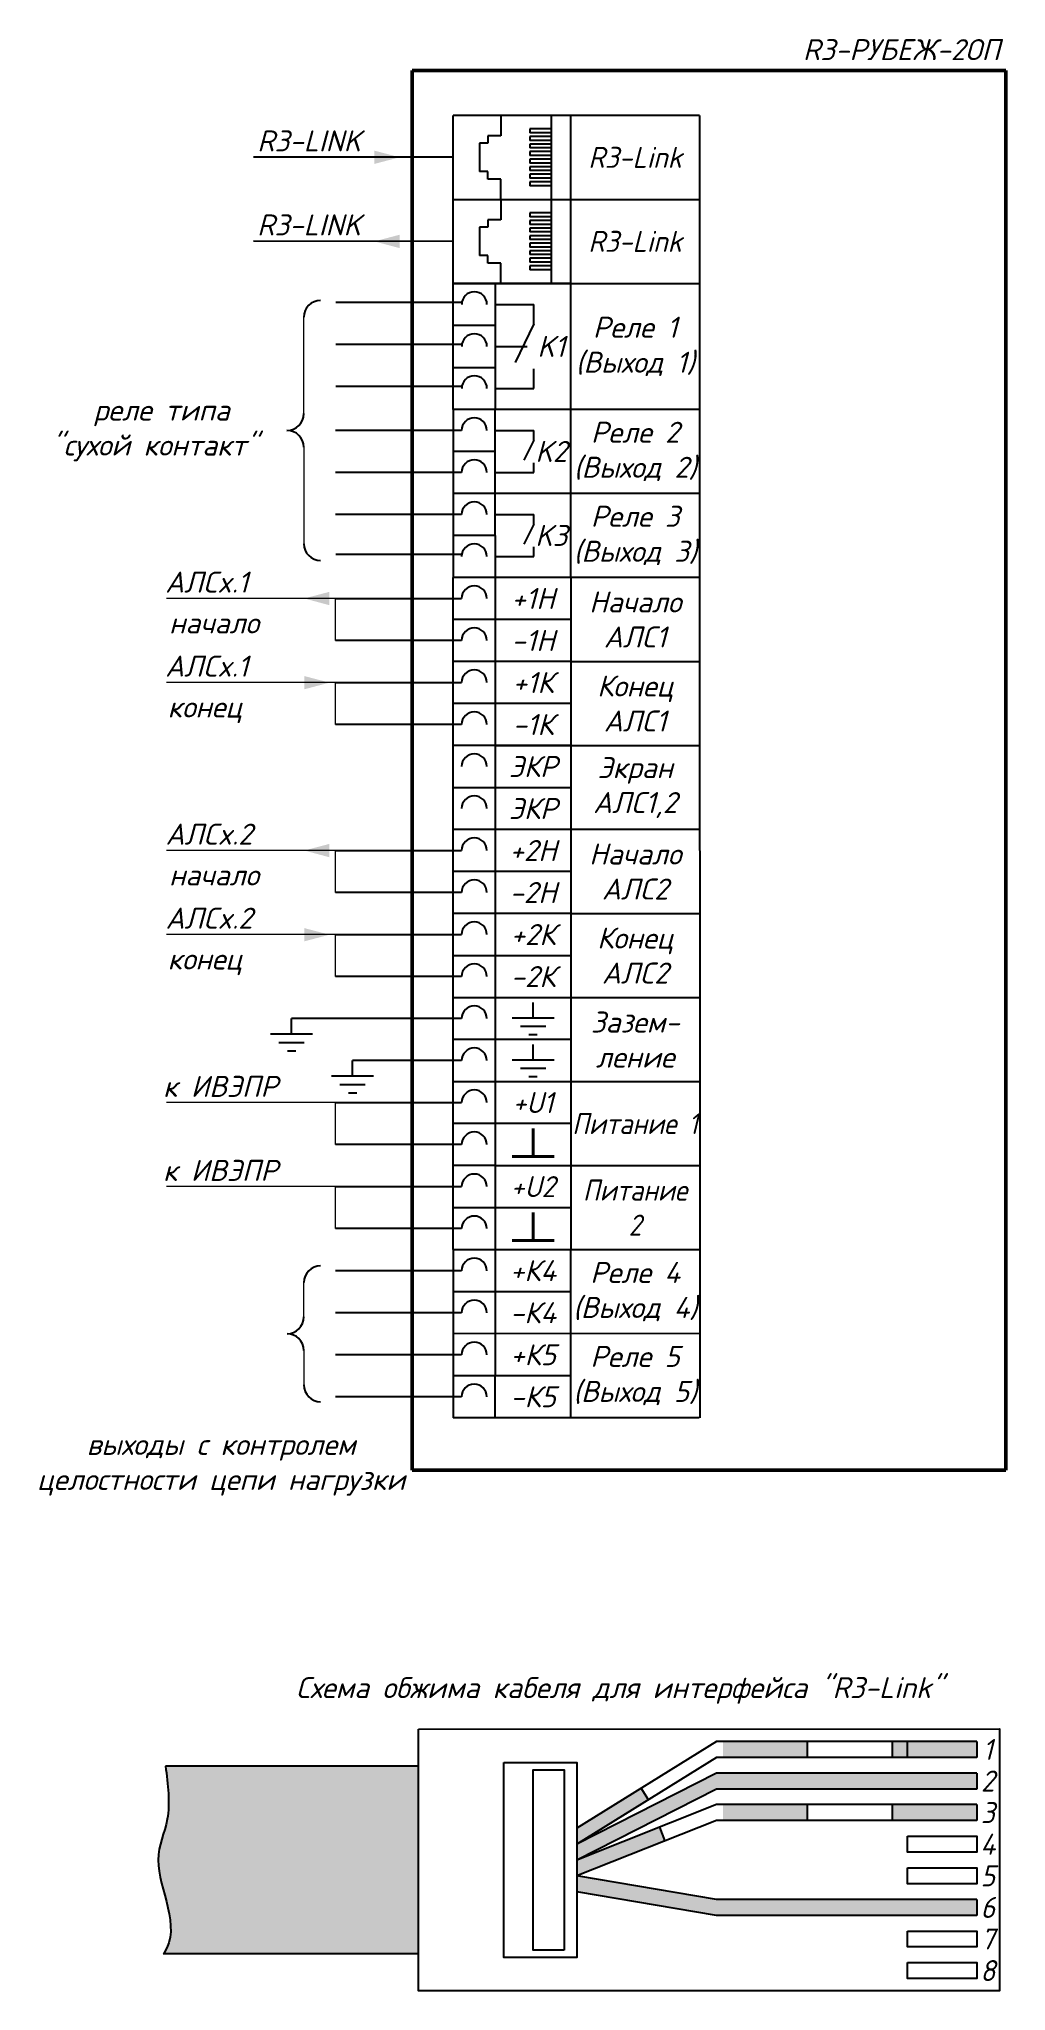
# Model space of a CAD drawing. Extents: x -72636 to 8142370, y -29900 to 852868.
# Drawn here: x 412530 to 424038, y 12607 to 35838 of the extents above; entities that cross this region are included whole.
import ezdxf
from ezdxf import colors
from ezdxf.entities.mleader import LeaderData, LeaderLine
from ezdxf.enums import TextEntityAlignment as Align
from ezdxf.math import Vec2, Vec3

# ---------------------------------------------------------------- set-up
doc = ezdxf.new("R2010")
doc.units = 0
doc.header["$LTSCALE"] = 100
doc.layers.add('Схемы подключ', color=7, linetype='Continuous', lineweight=15)
doc.styles.add('ISOCPEUR', font='isocpeui.ttf', dxfattribs={"height": 250})

msp = doc.modelspace()

# ---------------------------------------------------------------- texts
at = {"char_height": 250, "attachment_point": 5, "style": 'ISOCPEUR'}
for s, insert, width in [('Реле 1\\P(Выход 1)', (419625, 32180), 1698.47), ('K1', (418627, 32180), 317.94), ('Реле 2\\P(Выход 2)', (419625, 30930), 1698.47), ('K2', (418627, 30930), 317.94), ('Реле 3\\P(Выход 3)', (419626, 29930), 1698.47), ('K3', (418628, 29930), 317.94), ('Начало АЛС1', (419625, 28930), 328.25), ('Конец АЛС1', (419625, 27930), 328.25), ('Экран АЛС1,2', (419625, 26930), 328.25), ('Начало АЛС2', (419625, 25930), 328.25), ('Конец АЛС2', (419625, 24930), 328.25), ('Зазем-\\Pление', (419625, 23930), 1515.37), ('{\\W0.9;Питание 1}', (419624, 22930), 1440.32), ('{\\W0.9;Питание 2}', (419624, 21930), 1440.32), ('Реле 4\\P(Выход 4)', (419625, 20930), 1698.47), ('Реле 5\\P(Выход 5)', (419624, 19931), 1698.47)]:
    msp.add_mtext(s, dxfattribs=dict(at, insert=insert, width=width))
at = {"layer": 'Схемы подключ', "color": 7, "style": 'ISOCPEUR'}
for s, p in [('R3-РУБЕЖ-2ОП', (421622, 35587)), ('Схема обжима кабеля для интерфейса "R3-Link"', (415589, 16092))]:
    msp.add_text(s, height=250, dxfattribs=at).set_placement(p)
at = {"layer": 'Схемы подключ', "color": 0, "lineweight": 0, "style": 'ISOCPEUR'}
for s, p in [('R3-LINK', (416362, 34626)), ('R3-LINK', (416361, 33626)), ('АЛСx.1', (415021, 29375)), ('АЛСx.1', (415021, 28375)), ('АЛСx.2', (415071, 26375)), ('АЛСx.2', (415071, 25375)), ('к ИВЭПР', (415371, 23373)), ('к ИВЭПР', (415371, 22373))]:
    msp.add_text(s, height=250, dxfattribs=at).set_placement(p, align=Align.MIDDLE_RIGHT)
at = {"layer": 'Схемы подключ', "color": 0, "lineweight": 25, "style": 'ISOCPEUR', "width": 0.95}
for s, p in [('R3-Link', (419625, 34430)), ('R3-Link', (419625, 33430)), ('+U1', (418410, 23180)), ('+U2', (418410, 22180)), ('1', (423822, 15481)), ('2', (423822, 15105)), ('3', (423822, 14729)), ('4', (423822, 14353)), ('5', (423822, 13977)), ('6', (423822, 13601)), ('7', (423822, 13225)), ('8', (423822, 12849))]:
    msp.add_text(s, height=250, dxfattribs=at).set_placement(p, align=Align.MIDDLE_CENTER)
at = {"layer": 'Схемы подключ', "color": 0, "lineweight": 25, "style": 'ISOCPEUR'}
for s, p in [('+1Н', (418410, 29180)), ('-1Н', (418410, 28680)), ('+1К', (418410, 28180)), ('-1К', (418410, 27680)), ('ЭКР', (418410, 27180)), ('ЭКР', (418410, 26680)), ('+2Н', (418410, 26180)), ('-2Н', (418410, 25680)), ('+2К', (418410, 25180)), ('-2К', (418410, 24680)), ('+К4', (418410, 21180)), ('-К4', (418410, 20679)), ('+К5', (418411, 20179)), ('-К5', (418410, 19679))]:
    msp.add_text(s, height=250, dxfattribs=at).set_placement(p, align=Align.MIDDLE_CENTER)
at = {"layer": 'Схемы подключ', "color": 7, "lineweight": 0, "style": 'ISOCPEUR'}
for s, p in [('начало', (415146, 28889)), ('конец', (414946, 27889)), ('начало', (415146, 25889)), ('конец', (414946, 24889))]:
    msp.add_text(s, height=250, dxfattribs=at).set_placement(p, align=Align.MIDDLE_RIGHT)
at = {"layer": 'Схемы подключ', "char_height": 250, "attachment_point": 5, "style": 'ISOCPEUR'}
for s, width, insert in [(' реле типа\\P"сухой контакт"', 3136.89, (413909, 31180)), ('выходы с контролем целостности цепи нагрузки', 4562.5, (414697, 18869))]:
    msp.add_mtext_dynamic_manual_height_columns(s, width=width, gutter_width=1250, heights=[0], dxfattribs=dict(at, insert=insert))

# ---------------------------------------------------------------- blocks, each defined once
blk = doc.blocks.new('разьем')
for p, q in [((0, -1000), (0, 0)), ((-600, 0), (-600, -242)), ((-254, -210), (-254, -163)), ((0, -163), (-254, -163)), ((0, -210), (-254, -210)), ((-753, -332), (-854, -332)), ((-854, -668), (-854, -333)), ((-600, -242), (-753, -242)), ((-753, -242), (-753, -332)), ((-254, -299), (-254, -253)), ((0, -253), (-254, -253)), ((0, -299), (-254, -299)), ((-254, -389), (-254, -343)), ((0, -343), (-254, -343)), ((0, -389), (-254, -389)), ((-254, -479), (-254, -432)), ((0, -432), (-254, -432)), ((-753, -668), (-854, -668)), ((-753, -758), (-753, -668)), ((0, -479), (-254, -479)), ((-254, -568), (-254, -522)), ((0, -522), (-254, -522)), ((0, -568), (-254, -568)), ((-254, -658), (-254, -612)), ((0, -612), (-254, -612)), ((0, -658), (-254, -658)), ((-600, -758), (-753, -758)), ((-600, -1000), (-600, -758)), ((-254, -748), (-254, -701)), ((0, -701), (-254, -701)), ((0, -748), (-254, -748)), ((-254, -838), (-254, -791)), ((0, -791), (-254, -791)), ((0, -838), (-254, -838))]:
    blk.add_line(p, q)
blk = doc.blocks.new('_Oblique')
at = {"color": 0, "linetype": 'ByBlock', "lineweight": -2}
blk.add_line((-0.5, -0.5), (0.5, 0.5), dxfattribs=at)

# ---------------------------------------------------------------- hatches: boundary and pattern name
h = msp.add_hatch(color=256)
h.dxf.hatch_style = 1
h.set_gradient(color1=(255, 127, 0), color2=(255, 127, 0), tint=1)
h.paths.add_polyline_path([(421678, 15386), (421678, 15576), (420670, 15576), (420670, 15386)])
h = msp.add_hatch(color=256)
h.dxf.hatch_style = 1
h.set_gradient(color1=(255, 127, 0), color2=(255, 127, 0), tint=1)
h.paths.add_polyline_path([(423693, 15386), (423693, 15576), (422685, 15576), (422685, 15386)])
h = msp.add_hatch(color=256)
h.dxf.hatch_style = 1
h.set_gradient(color1=(51, 51, 51), color2=(132, 132, 132), rotation=90, tint=1, name='CYLINDER')
edge = h.paths.add_edge_path()
edge.add_line((417046, 13047), (417046, 15284))
edge.add_line((417046, 15284), (414035, 15284))
edge.add_spline(control_points=[(414035, 15284), (414063, 15063), (414116, 14653), (413800, 14067), (414235, 13355), (414013, 13054), (414011, 13050)], knot_values=[0, 0, 0, 0, 258.286067, 479.760953, 905.2685, 910.498265, 910.498265, 910.498265, 910.498265], degree=3, periodic=0)
edge.add_line((414011, 13047), (417046, 13047))
h = msp.add_hatch(color=256)
h.dxf.hatch_style = 1
h.set_gradient(color1=(255, 127, 0), color2=(255, 127, 0), tint=1)
h.paths.add_polyline_path([(420594, 15200), (418931, 14355), (418931, 14165), (420594, 15010), (423693, 15010), (423693, 15200)])
h = msp.add_hatch(color=256)
h.dxf.hatch_style = 1
h.set_gradient(color1=(255, 127, 0), color2=(255, 127, 0), tint=1)
h.paths.add_polyline_path([(418931, 14545), (418931, 14355), (419782, 14883), (419697, 15020)])
h = msp.add_hatch(color=256)
h.dxf.hatch_style = 1
h.set_gradient(color1=(51, 204, 0), color2=(51, 204, 0), tint=1)
h.paths.add_polyline_path([(421678, 14634), (421678, 14824), (420670, 14824), (420670, 14634)])
h = msp.add_hatch(color=256)
h.dxf.hatch_style = 1
h.set_gradient(color1=(51, 204, 0), color2=(51, 204, 0), tint=1)
h.paths.add_polyline_path([(423693, 14634), (423693, 14824), (422685, 14824), (422685, 14634)])
h = msp.add_hatch(color=256)
h.dxf.hatch_style = 1
h.set_gradient(color1=(51, 204, 0), color2=(51, 204, 0), tint=1)
h.paths.add_polyline_path([(419980, 14391), (419915, 14555), (418931, 14165), (418931, 13976)])
h = msp.add_hatch(color=256)
h.dxf.hatch_style = 1
h.set_gradient(color1=(51, 204, 0), color2=(51, 204, 0), tint=1)
h.paths.add_polyline_path([(420594, 13696), (418931, 13976), (418931, 13786), (420594, 13506), (423693, 13506), (423693, 13696)])

# ---------------------------------------------------------------- linework, layer by layer
for p, q in [((420389, 34930), (417458, 34930)), ((418859, 32930), (418859, 34930)), ((418859, 33930), (420389, 33929)), ((417459, 31430), (417458, 32930)), ((417563, 32702), (416063, 32702)), ((417961, 32680), (418420, 32680)), ((418420, 32447), (418420, 32680)), ((418420, 32447), (418197, 31990)), ((417563, 32202), (416063, 32202)), ((417961, 32180), (418341, 32180)), ((418420, 31680), (418420, 31912)), ((417563, 31702), (416063, 31702)), ((417961, 31680), (418420, 31680)), ((417560, 31180), (416060, 31180)), ((417960, 31180), (418418, 31180)), ((418418, 31063), (418418, 31180)), ((418418, 31063), (418302, 30825)), ((417560, 30680), (416060, 30680)), ((417962, 30680), (418421, 30680)), ((418421, 30680), (418421, 30796)), ((417560, 30180), (416060, 30180)), ((417960, 30180), (418418, 30180)), ((418418, 30063), (418302, 29825)), ((418418, 30063), (418418, 30180)), ((418421, 29680), (418421, 29796)), ((417563, 29702), (416063, 29702)), ((417962, 29680), (418421, 29680)), ((418861, 28430), (420388, 28430)), ((418861, 25430), (420388, 25430)), ((418861, 24430), (420388, 24430)), ((417560, 24180), (415536, 24180)), ((417560, 23680), (416262, 23680)), ((418860, 22430), (420388, 22430)), ((418861, 21430), (420388, 21430)), ((417559, 21179), (416059, 21179)), ((417560, 20679), (416060, 20679)), ((417560, 20179), (416060, 20179)), ((417460, 19929), (417460, 19428)), ((417560, 19679), (416060, 19679)), ((420594, 15576), (418931, 14545)), ((423693, 15576), (420594, 15576)), ((420594, 15386), (418931, 14355)), ((423693, 15386), (420594, 15386)), ((417046, 15284), (414035, 15284)), ((417046, 14961), (417046, 15284)), ((420594, 15200), (418931, 14355)), ((423693, 15200), (420594, 15200)), ((423693, 15200), (423693, 15010)), ((420594, 15010), (418931, 14165)), ((419782, 14883), (419697, 15020)), ((423693, 15010), (420594, 15010)), ((420594, 14824), (418931, 14165)), ((423693, 14824), (420594, 14824)), ((423693, 14824), (423693, 14634)), ((420594, 14634), (418931, 13976)), ((419915, 14555), (419980, 14391)), ((423693, 14634), (420594, 14634)), ((420594, 13696), (418931, 13976)), ((420594, 13506), (418931, 13786)), ((423693, 13696), (420594, 13696)), ((423693, 13506), (420594, 13506)), ((423693, 13696), (423693, 13506)), ((417046, 13047), (414008, 13047))]:
    msp.add_line(p, q)
for points in [[(418859, 32930), (417458, 32930), (417458, 34930)], [(417458, 33930), (418859, 33930)], [(421678, 15386), (421678, 15576)], [(422685, 15576), (422685, 15386)], [(422867, 15386), (422867, 15576)], [(423693, 15576), (423693, 15386)], [(421678, 14634), (421678, 14824)], [(422685, 14824), (422685, 14634)]]:
    msp.add_lwpolyline(points)
for points in [[(417046, 15724), (423963, 15727), (423963, 12610), (417046, 12607)], [(418064, 15324), (418931, 15324), (418931, 13006), (418064, 13006)], [(418780, 13094), (418410, 13094), (418410, 15237), (418780, 15237)], [(422867, 14448), (423693, 14448), (423693, 14258), (422867, 14258)], [(422867, 14072), (423693, 14072), (423693, 13882), (422867, 13882)], [(422867, 13320), (423693, 13320), (423693, 13130), (422867, 13130)], [(422867, 12944), (423693, 12944), (423693, 12755), (422867, 12755)]]:
    msp.add_lwpolyline(points, close=True)
for centre, start, end in [((415881, 32528), 90, 180), ((415481, 31380), 270, 0), ((415481, 30980), 0, 90), ((415881, 29832), 180, 270), ((415882, 21037), 90, 180), ((415482, 20629), 270, 0), ((415482, 20229), 0, 90), ((415882, 19820), 180, 270)]:
    msp.add_arc(centre, 200, start, end)
msp.add_open_spline([(414035, 15284), (414063, 15063), (414116, 14653), (413800, 14067), (414235, 13355), (414013, 13054), (414011, 13050), (414010, 13049), (414009, 13048), (414008, 13047)], degree=3, knots=[0, 0, 0, 0, 258.286067, 479.760953, 905.2685, 910.498265, 910.498265, 910.498265, 912.069163, 912.069163, 912.069163, 912.069163])
at = {"layer": 'Схемы подключ', "lineweight": 50}
msp.add_line((416972, 35463), (416972, 18804), dxfattribs=at)
at = {"layer": 'Схемы подключ', "color": 0, "lineweight": 25}
for p, q in [((420389, 34930), (420389, 32930)), ((417458, 34431), (415081, 34431)), ((417459, 33429), (415081, 33431)), ((417460, 31430), (417460, 29430)), ((420390, 30430), (417460, 30430)), ((420389, 29430), (417460, 29430)), ((416059, 29180), (417560, 29180)), ((418861, 28930), (417460, 28930)), ((417960, 28930), (417960, 26930)), ((418861, 28930), (418861, 26930)), ((417560, 28680), (416059, 28680)), ((418861, 28430), (417460, 28430)), ((416060, 28180), (417560, 28180)), ((418861, 27930), (417460, 27930)), ((417560, 27680), (416060, 27680)), ((418861, 27430), (417460, 27430)), ((417960, 26930), (417960, 25930)), ((418860, 26930), (418860, 25930)), ((420388, 26430), (417460, 26430)), ((416059, 26180), (417560, 26180)), ((418861, 25930), (417460, 25930)), ((417960, 25930), (417960, 23930)), ((418861, 25930), (418861, 23930)), ((417560, 25680), (416059, 25680)), ((418861, 25430), (417460, 25430)), ((416060, 25180), (417560, 25180)), ((417560, 24680), (416060, 24680)), ((418860, 23930), (417460, 23930)), ((416060, 23180), (417560, 23180)), ((418860, 22930), (417460, 22930)), ((417960, 22930), (417960, 21430)), ((418861, 22930), (418861, 21430)), ((417560, 22680), (416060, 22680)), ((416060, 22180), (417560, 22180)), ((417560, 21680), (416060, 21680)), ((417460, 21430), (417460, 19929))]:
    msp.add_line(p, q, dxfattribs=at)
at = {"layer": 'Схемы подключ'}
for p, q in [((415681, 31380), (415681, 32528)), ((415681, 30980), (415681, 29832)), ((416060, 29180), (414046, 29180)), ((416059, 28680), (416059, 29180)), ((416060, 28680), (416060, 29180)), ((416060, 28180), (414046, 28180)), ((416060, 27680), (416060, 28180)), ((416060, 26180), (414046, 26180)), ((416059, 25680), (416059, 26180)), ((416060, 25680), (416060, 26180)), ((416060, 25180), (414046, 25180)), ((416060, 24680), (416060, 25180)), ((416060, 23180), (414046, 23180)), ((416060, 22680), (416060, 23180)), ((416060, 22680), (416060, 23180)), ((416060, 22680), (416060, 23180)), ((416060, 22180), (414046, 22180)), ((416060, 21680), (416060, 22180)), ((416060, 21680), (416060, 22180)), ((416060, 21680), (416060, 22180)), ((415682, 20629), (415682, 21037)), ((415682, 20229), (415682, 19820))]:
    msp.add_line(p, q, dxfattribs=at)
at = {"layer": 'Схемы подключ', "lineweight": 50}
for points in [[(416972, 35463), (424038, 35463)], [(424038, 35463), (424038, 18804)], [(424037, 18804), (416972, 18804)]]:
    msp.add_lwpolyline(points, dxfattribs=at)
at = {"layer": 'Схемы подключ', "color": 0, "lineweight": 25}
for points in [[(417458, 32930), (420389, 32930)], [(417961, 31430), (417961, 32930)], [(418861, 29430), (418861, 32930)], [(420389, 32930), (420394, 19430)], [(417961, 32430), (417460, 32430)], [(417460, 31930), (417961, 31930)], [(420389, 31430), (417459, 31430)], [(417960, 29930), (417960, 31430)], [(417960, 30930), (417460, 30930)], [(417960, 29930), (417460, 29930)], [(417961, 29430), (417961, 29930)], [(417460, 27930), (417460, 29430)], [(417960, 29430), (417960, 28930)], [(418861, 29430), (418861, 28930)], [(417460, 27430), (417460, 27930)], [(417460, 24430), (417460, 27430)], [(417960, 27430), (420388, 27430)], [(417460, 26930), (418861, 26930)], [(417460, 24930), (418861, 24930)], [(417460, 24430), (418861, 24430)], [(417460, 23930), (417460, 24430)], [(415536, 23993), (415536, 24180)], [(418660, 24185), (418160, 24185)], [(418410, 24185), (418410, 24372)], [(415786, 23993), (415286, 23993)], [(417460, 23430), (417460, 23930)], [(417960, 23930), (417960, 23430)], [(418560, 24085), (418260, 24085)], [(418460, 23985), (418360, 23985)], [(418860, 23930), (418860, 23430)], [(415686, 23893), (415386, 23893)], [(415586, 23793), (415486, 23793)], [(418410, 23685), (418410, 23872)], [(416512, 23493), (416012, 23493)], [(416262, 23493), (416262, 23680)], [(418660, 23685), (418160, 23685)], [(418560, 23585), (418260, 23585)], [(418460, 23485), (418360, 23485)], [(416412, 23393), (416112, 23393)], [(416312, 23293), (416212, 23293)], [(417460, 23430), (418860, 23430)], [(417460, 22930), (417460, 23430)], [(417960, 23430), (417960, 22930)], [(418860, 23430), (418860, 22930)], [(418860, 23430), (420388, 23430)], [(417460, 22430), (417460, 22930)], [(417960, 22430), (417460, 22430)], [(417460, 21930), (417460, 22430)], [(417960, 22430), (418861, 22430)], [(417460, 21430), (417460, 21930)], [(417460, 21930), (418861, 21930)], [(417460, 21430), (418861, 21430)], [(417961, 20929), (417961, 21429)], [(418861, 19429), (418861, 21429)], [(418861, 20929), (417460, 20929)], [(417961, 20429), (417961, 20929)], [(420388, 20431), (417460, 20429)], [(417961, 19929), (417961, 20429)], [(418861, 19929), (417460, 19929)], [(417960, 19429), (417960, 19929)], [(420387, 19430), (417460, 19428)]]:
    msp.add_lwpolyline(points, dxfattribs=at)
for points in [[(417861, 32680, 1), (417561, 32680, 1)], [(417861, 32180, 1), (417561, 32180, 1)], [(417861, 31680, 1), (417561, 31680, 1)], [(417860, 31180, 1), (417560, 31180, 1)], [(417860, 30680, 1), (417560, 30680, 1)], [(417860, 30180, 1), (417560, 30180, 1)], [(417860, 29680, 1), (417560, 29680, 1)], [(417860, 29180, 1), (417560, 29180)], [(417860, 28680, 1), (417560, 28680)], [(417860, 28180, 1), (417560, 28180)], [(417860, 27680, 1), (417560, 27680)], [(417860, 27180, 1), (417560, 27180)], [(417860, 26680, 1), (417560, 26680)], [(417860, 26180, 1), (417560, 26180)], [(417860, 25680, 1), (417560, 25680)], [(417860, 25180, 1), (417560, 25180)], [(417860, 24680, 1), (417560, 24680)], [(417860, 24180, 1), (417560, 24180)], [(417860, 23680, 1), (417560, 23680)], [(417860, 23180, 1), (417560, 23180)], [(417860, 22680, 1), (417560, 22680)], [(417860, 22180, 1), (417560, 22180)], [(417860, 21680, 1), (417560, 21680)], [(417860, 21179, 1), (417560, 21179, 1)], [(417860, 20679, 1), (417560, 20679, 1)], [(417860, 20179, 1), (417560, 20179, 1)], [(417859, 19679, 1), (417559, 19679, 1)]]:
    msp.add_lwpolyline(points, format="xyb", dxfattribs=at)
at = {"layer": 'Схемы подключ', "color": 0, "lineweight": 40}
for points in [[(418410, 22538), (418410, 22872)], [(418660, 22538), (418160, 22538)], [(418410, 21538), (418410, 21872)], [(418660, 21538), (418160, 21538)]]:
    msp.add_lwpolyline(points, dxfattribs=at)
at = {"layer": 'Схемы подключ', "linetype": 'Continuous', "extrusion": (0, 0, -1)}
for points in [[(-416521, 34352), (-416821, 34431), (-416521, 34510)], [(-416522, 34352), (-416822, 34431), (-416522, 34510)], [(-416821, 33509), (-416521, 33430), (-416821, 33350)], [(-416821, 33509), (-416522, 33430), (-416821, 33350)], [(-415987, 29100), (-415687, 29180), (-415987, 29259)], [(-415986, 29100), (-415687, 29180), (-415986, 29259)], [(-415687, 28257), (-415987, 28178), (-415687, 28099)], [(-415687, 28257), (-415986, 28178), (-415687, 28099)], [(-415987, 26100), (-415687, 26180), (-415987, 26259)], [(-415986, 26100), (-415687, 26180), (-415986, 26259)], [(-415687, 25257), (-415987, 25178), (-415687, 25099)], [(-415687, 25257), (-415986, 25178), (-415687, 25099)]]:
    msp.add_solid(points, dxfattribs=at)

# ---------------------------------------------------------------- block references
at = {"xscale": -1, "rotation": 180}
for p in [(418626, 33930), (418626, 32930)]:
    msp.add_blockref('разьем', p, dxfattribs=at)

msp.set_redraw_order([(e.dxf.handle, doc.entitydb.next_handle()) for e in msp.query("TEXT MTEXT ATTDEF DIMENSION ARC_DIMENSION")])  # texts and dimensions are drawn at this point

# ---------------------------------------------------------------- leaders
at = {"color": 0}
ml = msp.add_multileader_mtext('Standard', dxfattribs=at)
ml.set_content('Соединение по радиосигналу', color=7, style='ISOCPEUR')
ml.set_leader_properties(color=256)
ml.set_arrow_properties(name='OBLIQUE')
ml.build(insert=Vec2(0, 0))
ml.multileader.update_dxf_attribs({"has_dogleg": 0, "text_left_attachment_type": 6, "text_right_attachment_type": 6, "dogleg_length": 0.5, "arrow_head_size": 100, "scale": 100})
ctx = ml.context
ctx.base_point, ctx.scale, ctx.char_height, ctx.arrow_head_size, ctx.landing_gap_size, ctx.plane_origin = Vec3(167921, 25028), 100, 200, 100, 0, Vec3(175073, 26969)
ctx.left_attachment, ctx.right_attachment = 6, 6
notes = []
notes.append((ctx, [(0, (1, 1, 0), (167871, 25028), (1, 0), 50, [(0, [(167168, 24443)], 0, [])])]))
ctx.mtext.insert, ctx.mtext.width, ctx.mtext.defined_height, ctx.mtext.flow_direction = Vec3(167921, 25288), 5754.24, 140, 5
ml = msp.add_multileader_mtext('Standard', dxfattribs=at)
ml.set_content('{\\fISOCPEUR|b0|i1|c204|p34;P5}', color=7, style='ISOCPEUR')
ml.set_leader_properties(color=256)
ml.set_arrow_properties(name='OBLIQUE')
ml.build(insert=Vec2(0, 0))
ml.multileader.update_dxf_attribs({"has_dogleg": 0, "text_left_attachment_type": 6, "text_right_attachment_type": 6, "dogleg_length": 0.5, "arrow_head_size": 100, "scale": 100})
ctx = ml.context
ctx.base_point, ctx.scale, ctx.char_height, ctx.arrow_head_size, ctx.landing_gap_size, ctx.plane_origin = Vec3(167688, 17393), 100, 200, 100, 0, Vec3(177840, 17506)
ctx.left_attachment, ctx.right_attachment = 6, 6
notes.append((ctx, [(1, (1, 1, 0), (167638, 17393), (1, 0), 50, [(0, [(167499, 18232)], 0, [])])]))
ctx.mtext.insert, ctx.mtext.width, ctx.mtext.flow_direction = Vec3(167688, 17633), 79736.13, 5
ml = msp.add_multileader_mtext('Standard', dxfattribs=at)
ml.set_content('{\\fISOCPEUR|b0|i1|c204|p34;P6}', color=7, style='ISOCPEUR')
ml.set_leader_properties(color=256)
ml.set_arrow_properties(name='OBLIQUE')
ml.build(insert=Vec2(0, 0))
ml.multileader.update_dxf_attribs({"has_dogleg": 0, "text_left_attachment_type": 6, "text_right_attachment_type": 6, "dogleg_length": 0.5, "arrow_head_size": 100, "scale": 100})
ctx = ml.context
ctx.base_point, ctx.scale, ctx.char_height, ctx.arrow_head_size, ctx.landing_gap_size, ctx.plane_origin = Vec3(168757, 17396), 100, 200, 100, 0, Vec3(178909, 17509)
ctx.left_attachment, ctx.right_attachment = 6, 6
notes.append((ctx, [(1, (1, 1, 0), (168707, 17396), (1, 0), 50, [(0, [(168384, 18229)], 0, [])])]))
ctx.mtext.insert, ctx.mtext.width, ctx.mtext.flow_direction = Vec3(168757, 17636), 79736.13, 5
for ctx, leaders in notes:
    for number, flags, end, landing, length, lines in leaders:
        leader = LeaderData()
        leader.index, (leader.has_last_leader_line, leader.has_dogleg_vector, leader.attachment_direction) = number, flags
        leader.last_leader_point, leader.dogleg_vector, leader.dogleg_length = Vec3(end), Vec3(landing), length
        for number, points, colour, breaks in lines:
            line = LeaderLine()
            line.index, line.vertices, line.color, line.breaks = number, Vec3.list(points), colors.encode_raw_color(colour), breaks
            leader.lines.append(line)
        ctx.leaders.append(leader)

doc.saveas('drawing.dxf')
